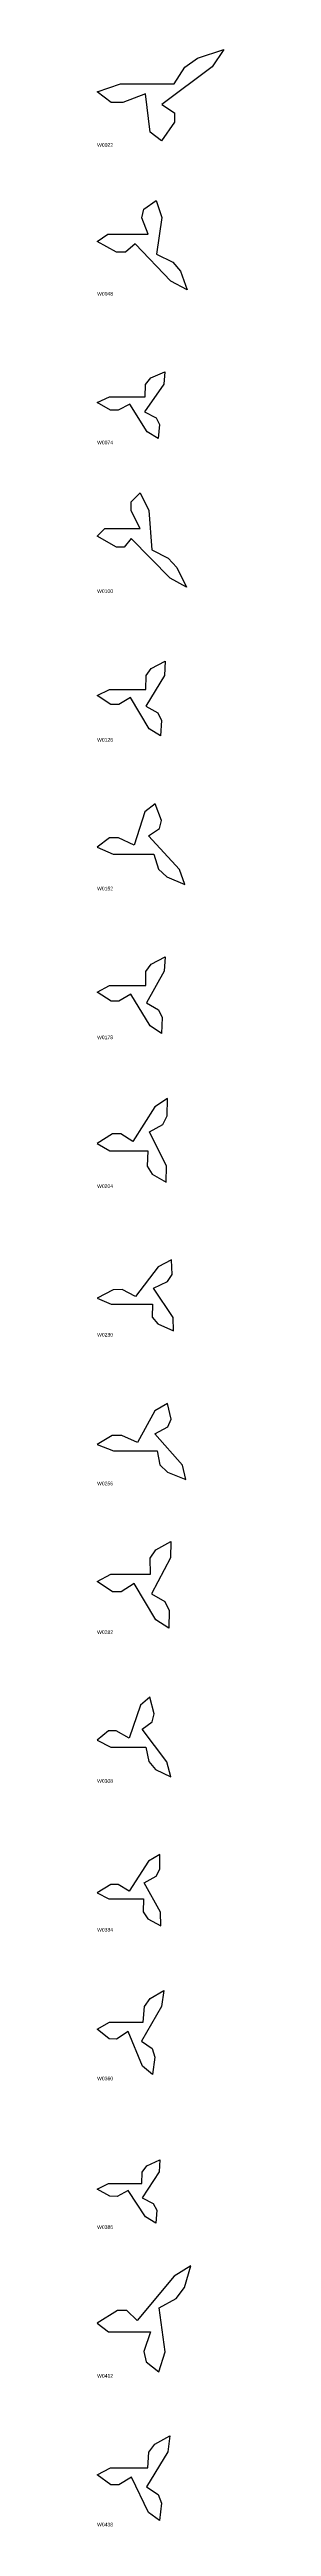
# Model space of a CAD drawing. Header units: millimetres. Extents: x 0 to 2703, y -1633 to 66.
# Drawn here: x 2214 to 2301, y -1633 to 63 of the extents above; entities that cross this region are included whole.
import ezdxf

# ---------------------------------------------------------------- set-up
doc = ezdxf.new("R2010")
doc.units = ezdxf.units.MM

msp = doc.modelspace()

# ---------------------------------------------------------------- linework, layer by layer
at = {"layer": 'RECOVERED_OUTLINES'}
for points in [[(2229.9, 39), (2266.7, 39), (2274, 50.6), (2282.9, 56.6), (2300.9, 62.6), (2292.9, 50.8), (2258.3, 24.9), (2267, 19.3), (2267, 12.9), (2258.1, 0), (2250.2, 6.1), (2247.2, 32.2), (2231.5, 26.4), (2223.5, 26.4), (2213.9, 33.7)], [(2221.3, -63.7), (2248.9, -63.7), (2244.5, -52.5), (2246, -46.6), (2254.4, -40.8), (2258.4, -52.3), (2254.6, -77.5), (2265.9, -83), (2271.2, -89.2), (2275.6, -101.8), (2264.5, -95.9), (2240.1, -70.4), (2233.3, -76.1), (2227.3, -76), (2213.9, -68.9)], [(2222.5, -175.1), (2246.8, -175.1), (2247.2, -166.7), (2250.8, -162.2), (2260.4, -157.9), (2259.6, -166.5), (2246.5, -185.4), (2254.4, -189.5), (2256.8, -194.1), (2255.9, -203.6), (2248.3, -199.1), (2236.4, -180.1), (2228.3, -184.3), (2223, -184.3), (2213.9, -178.9)], [(2219.3, -265.1), (2243.5, -265.1), (2237.2, -253.2), (2237.3, -246.9), (2243.4, -240.8), (2249.4, -252.9), (2251.5, -279.7), (2262.6, -285.5), (2268.6, -292), (2275.2, -305.3), (2264.1, -299.1), (2237.2, -272.1), (2232.5, -278.1), (2227.2, -278.1), (2213.9, -270.5)], [(2222.5, -375.3), (2247.3, -375.3), (2247.5, -365.9), (2251, -361), (2260.7, -356.1), (2260.1, -365.7), (2247.4, -386.8), (2255.6, -391.4), (2258.2, -396.6), (2257.5, -407.1), (2249.7, -402.2), (2236.9, -380.9), (2228.8, -385.6), (2223.3, -385.6), (2213.9, -379.6)], [(2225, -488.1), (2252.8, -488.1), (2256.1, -498.3), (2261.7, -503.6), (2274.2, -508.9), (2270.4, -498.5), (2249.2, -475.6), (2256.8, -470.6), (2258, -465), (2253.8, -453.6), (2246.6, -459), (2239.4, -482), (2228.6, -476.9), (2222.5, -477), (2213.9, -483.4)], [(2222.5, -578), (2247.4, -578), (2247.4, -568.4), (2250.9, -563.3), (2260.5, -558.4), (2260, -568.2), (2247.7, -589.9), (2256, -594.6), (2258.6, -599.9), (2258.2, -610.7), (2250.2, -605.6), (2237.1, -583.8), (2228.9, -588.6), (2223.5, -588.6), (2213.9, -582.5)], [(2222.6, -691), (2248.8, -691), (2248.2, -701.5), (2251.6, -707), (2261.4, -712.5), (2261.5, -701.7), (2249.9, -678.1), (2258.9, -673), (2262, -667.2), (2262.2, -655.4), (2253.5, -661), (2238.3, -684.8), (2230.1, -679.5), (2224.4, -679.5), (2213.9, -686.2)], [(2223.6, -796), (2251.9, -796), (2251.7, -804.9), (2255.5, -809.6), (2266.4, -814.2), (2266.1, -805.1), (2252.6, -785), (2262.1, -780.6), (2265.3, -775.7), (2265, -765.7), (2255.8, -770.4), (2240.3, -790.7), (2231.2, -786.1), (2225, -786.2), (2213.9, -791.9)], [(2225.1, -896.4), (2255.2, -896.4), (2257, -906), (2262.2, -911.1), (2274.8, -916), (2272.4, -906.2), (2253.4, -884.7), (2262.5, -880), (2264.7, -874.7), (2262.1, -864), (2253.4, -869), (2241.7, -890.7), (2230.9, -885.9), (2224.3, -886), (2213.9, -892)], [(2223.2, -980.8), (2250.6, -980.8), (2250.4, -969.9), (2254.1, -964.2), (2264.6, -958.5), (2264.3, -969.7), (2251.2, -994.2), (2260.3, -999.6), (2263.4, -1005.6), (2263.1, -1017.8), (2254.2, -1012.1), (2239.4, -987.3), (2230.5, -992.8), (2224.5, -992.8), (2213.9, -985.8)], [(2223.2, -1099.1), (2247.3, -1099.1), (2249.5, -1109.1), (2254, -1114.4), (2264.5, -1119.6), (2261.8, -1109.3), (2244.8, -1086.8), (2251.7, -1081.9), (2253.1, -1076.3), (2250.1, -1065.1), (2243.6, -1070.4), (2236, -1093.1), (2227, -1088), (2221.7, -1088.1), (2213.9, -1094.5)], [(2222, -1203), (2245.7, -1203), (2245.4, -1212), (2248.6, -1216.7), (2257.7, -1221.4), (2257.5, -1212.2), (2246.3, -1192), (2254.4, -1187.6), (2257, -1182.7), (2256.9, -1172.6), (2249.1, -1177.3), (2236, -1197.7), (2228.4, -1193.1), (2223.2, -1193.2), (2213.9, -1198.9)], [(2222.3, -1287.4), (2245.4, -1287.4), (2246.4, -1276.8), (2250.2, -1271.3), (2259.7, -1265.8), (2258.2, -1276.6), (2244.4, -1300.3), (2251.6, -1305.5), (2253.5, -1311.3), (2251.9, -1323.2), (2245, -1317.6), (2235.2, -1293.7), (2227.2, -1299), (2222.1, -1298.9), (2213.9, -1292.2)], [(2221.8, -1397.9), (2244.7, -1397.9), (2244.8, -1390), (2248, -1385.8), (2256.9, -1381.7), (2256.4, -1389.8), (2244.8, -1407.7), (2252.4, -1411.6), (2254.8, -1416), (2254.2, -1424.9), (2247, -1420.7), (2235.2, -1402.7), (2227.6, -1406.7), (2222.6, -1406.6), (2213.9, -1401.6)], [(2221.7, -1499.4), (2250.5, -1499.4), (2245.9, -1512.8), (2247.6, -1519.8), (2256.3, -1526.7), (2260.5, -1513.1), (2256.4, -1483), (2268.2, -1476.5), (2273.8, -1469.1), (2278.3, -1454.2), (2266.7, -1461.2), (2241.3, -1491.5), (2234.2, -1484.7), (2227.8, -1484.8), (2213.9, -1493.3)], [(2223.1, -1592.3), (2248.6, -1592.3), (2249.4, -1581.6), (2253.4, -1576.1), (2263.8, -1570.5), (2262.4, -1581.4), (2247.9, -1605.4), (2255.9, -1610.6), (2258.2, -1616.5), (2256.8, -1628.5), (2249.1, -1622.9), (2237.5, -1598.7), (2228.8, -1604.1), (2223.2, -1604), (2213.9, -1597.2)]]:
    msp.add_lwpolyline(points, close=True, dxfattribs=at)

# ---------------------------------------------------------------- texts
at = {"layer": 'NEW_CATALOGUE_LABELS'}
for s, p in [('W0022', (2213.9, -4)), ('W0048', (2213.9, -105.8)), ('W0074', (2213.9, -207.6)), ('W0100', (2213.9, -309.3)), ('W0126', (2213.9, -411.1)), ('W0152', (2213.9, -512.9)), ('W0178', (2213.9, -614.7)), ('W0204', (2213.9, -716.5)), ('W0230', (2213.9, -818.2)), ('W0256', (2213.9, -920)), ('W0282', (2213.9, -1021.8)), ('W0308', (2213.9, -1123.6)), ('W0334', (2213.9, -1225.4)), ('W0360', (2213.9, -1327.2)), ('W0386', (2213.9, -1428.9)), ('W0412', (2213.9, -1530.7)), ('W0438', (2213.9, -1632.5))]:
    msp.add_text(s, height=2.5, dxfattribs=at).set_placement(p)

doc.saveas('drawing.dxf')
